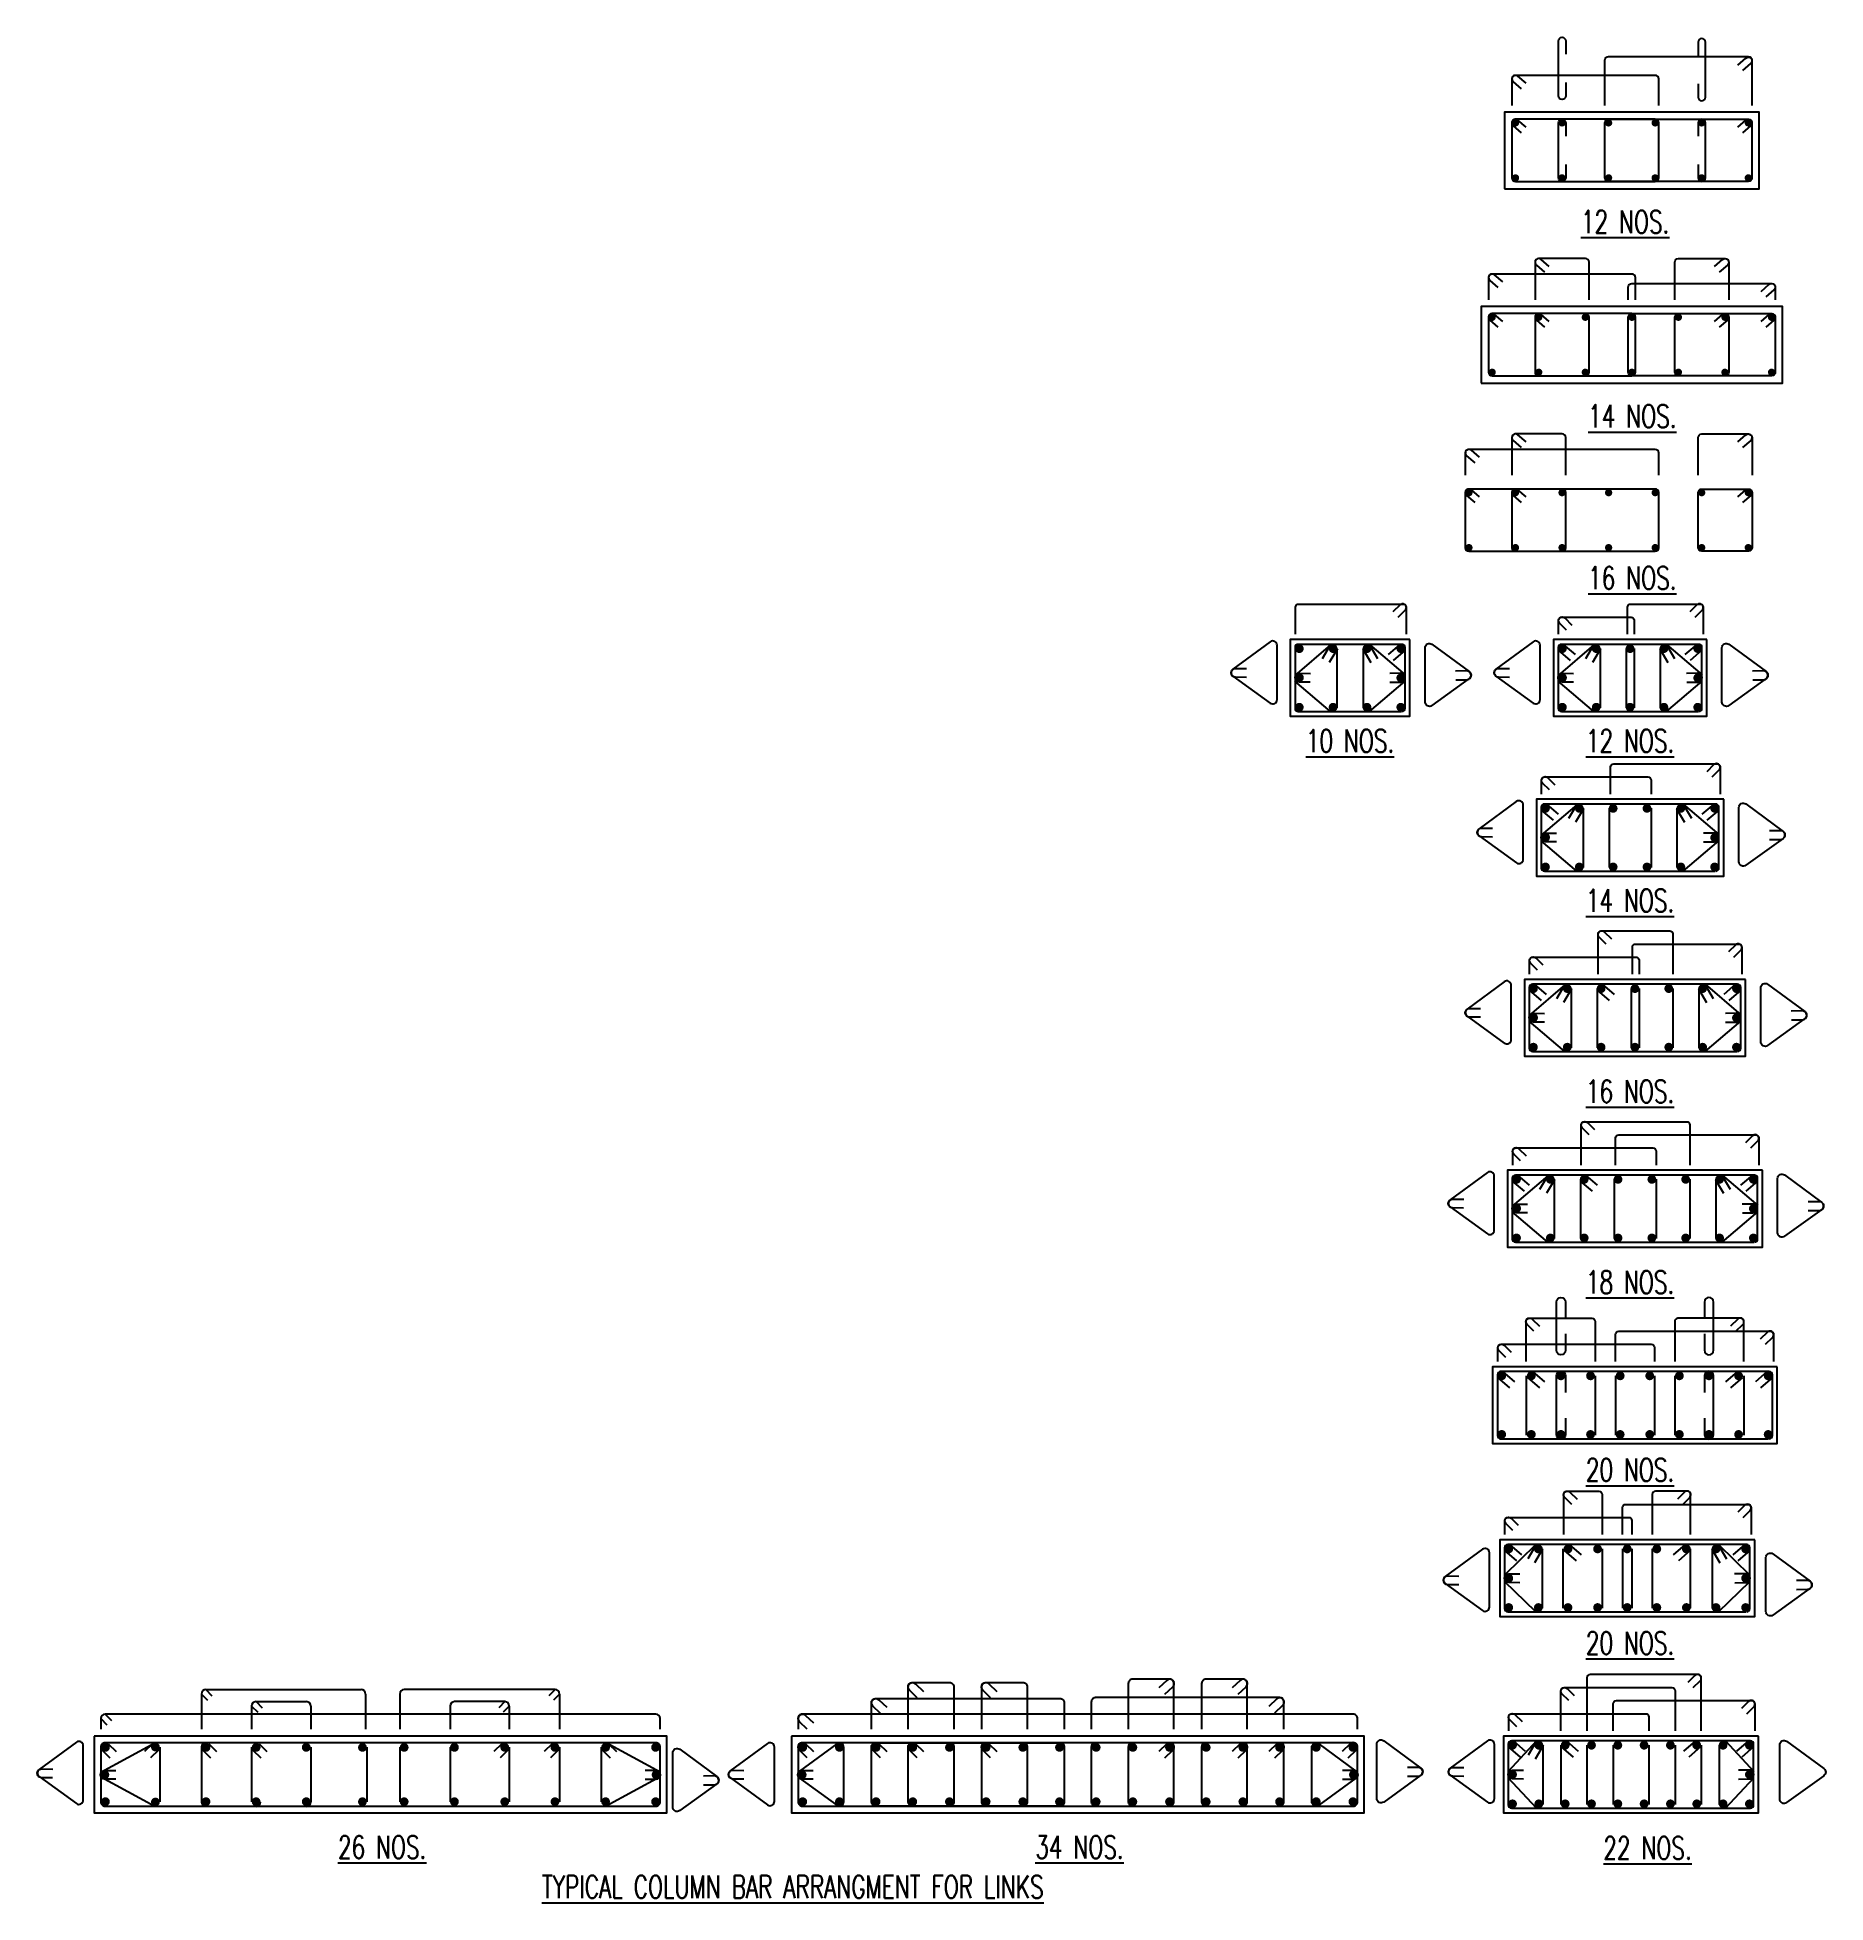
# Model space of a CAD drawing. Header units: inches. Extents: x 61991 to 161106, y 29687 to 64402.
# Drawn here: x 85207 to 86442, y 30501 to 31790 of the extents above; entities that cross this region are included whole.
import ezdxf
from ezdxf.enums import TextEntityAlignment as Align

# ---------------------------------------------------------------- set-up
doc = ezdxf.new("R2010")
doc.units = ezdxf.units.IN
doc.header["$MEASUREMENT"] = 0
doc.linetypes.add('HIDDEN', pattern=[0.375, 0.25, -0.125])
for name, color, linetype in [('COL', 1, 'HIDDEN'), ('FRAME', 6, 'Continuous'), ('LINKS', 6, 'Continuous'), ('reinforcement', 6, 'Continuous'), ('STEEL', 6, 'Continuous'), ('STIRUPS', 3, 'Continuous'), ('TITAL', 1, 'Continuous')]:
    doc.layers.add(name, color=color, linetype=linetype)
doc.styles.add('ROMANS', font='R.SHX', dxfattribs={"width": 0.7})

msp = doc.modelspace()

# ---------------------------------------------------------------- texts
at = {"layer": 'TITAL', "style": 'ROMANS', "width": 0.7}
for s, p in [('%%U12 NOS.', (86303.77128, 31654.51539)), ('%%U14 NOS.', (86308.7283, 31520.2697)), ('%%U16 NOS.', (86308.72586, 31408.5322)), ('%%U26 NOS.', (85445.30919, 30532.06096)), ('%%U34 NOS.', (85926.90761, 30532.06096))]:
    msp.add_text(s, height=15.652174, dxfattribs=at).set_placement(p, align=Align.CENTER)
for s, p in [('%%U10 NOS.', (86113.75748, 31303.86825)), ('%%U12 NOS.', (86307.14541, 31303.86825)), ('%%U14 NOS.', (86307.14541, 31193.55585)), ('%%U16 NOS.', (86307.14541, 31061.81092)), ('%%U18 NOS.', (86307.14541, 30930.066)), ('%%U20 NOS.', (86307.14541, 30800.36204)), ('%%U20 NOS.', (86307.14541, 30680.82717)), ('%%U22 NOS.', (86319.22385, 30539.26577))]:
    msp.add_text(s, height=15.652174, dxfattribs=at).set_placement(p, align=Align.MIDDLE)
msp.add_text('%%uTYPICAL COLUMN BAR ARRANGMENT FOR LINKS', height=15.6521739, dxfattribs=at).set_placement((85555.64573, 30504.61702))

# ---------------------------------------------------------------- linework, layer by layer
at = {"layer": 'COL', "linetype": 'ByBlock'}
for points in [[(86220.45275, 31685.13934), (86396.34201, 31685.13934), (86396.34201, 31738.13134), (86220.45275, 31738.13134)], [(86204.35549, 31550.89365), (86412.44415, 31550.89), (86412.44415, 31603.882), (86204.35549, 31603.88565)], [(85246.40855, 30616.53731), (85246.40855, 30563.54531), (85641.83267, 30563.48972), (85641.83267, 30616.48172)], [(85728.00697, 30616.53731), (85728.00697, 30563.54531), (86123.43109, 30563.48972), (86123.43109, 30616.48172)]]:
    msp.add_lwpolyline(points, close=True, dxfattribs=at)
for points in [[(86155.0604, 31373.81086), (86072.45456, 31373.81086), (86072.45456, 31320.81886), (86155.0604, 31320.81886), (86155.0604, 31373.81086)], [(86360.13334, 31373.81086), (86254.15748, 31373.81086), (86254.15748, 31320.81886), (86360.13334, 31320.81886), (86360.13334, 31373.81086)], [(86371.81835, 31263.49845), (86242.47247, 31263.49845), (86242.47247, 31210.50645), (86371.81835, 31210.50645), (86371.81835, 31263.49845)], [(86386.87444, 31139.02687), (86234.15854, 31139.02687), (86234.15854, 31086.03487), (86386.87444, 31086.03487), (86386.87444, 31139.02687)], [(86398.55944, 31007.28195), (86222.47353, 31007.28195), (86222.47353, 30954.28995), (86398.55944, 30954.28995), (86398.55944, 31007.28195)], [(86408.78383, 30871.59523), (86212.24915, 30871.59523), (86212.24915, 30818.60323), (86408.78383, 30818.60323), (86408.78383, 30871.59523)], [(86393.20274, 30752.06037), (86217.11682, 30752.06037), (86217.11682, 30699.06837), (86393.20274, 30699.06837), (86393.20274, 30752.06037)], [(86395.80992, 30616.48172), (86219.72401, 30616.48172), (86219.72401, 30563.48972), (86395.80992, 30563.48972), (86395.80992, 30616.48172)]]:
    msp.add_lwpolyline(points, dxfattribs=at)
at = {"layer": 'FRAME'}
for p, q in [((85250.95072, 30591.7268), (85288.30439, 30611.99514)), ((85256.07901, 30611.20197), (85261.52738, 30605.94607)), ((85286.60698, 30611.20197), (85281.15861, 30605.94607)), ((85291.73526, 30608.96703), (85291.73526, 30571.1156)), ((85320.4161, 30608.96703), (85320.4161, 30571.1156)), ((85325.54439, 30611.20197), (85330.99276, 30605.94607)), ((85355.1466, 30608.91143), (85355.1466, 30571.06)), ((85360.27708, 30611.20197), (85365.72545, 30605.94607)), ((85395.93552, 30608.91143), (85395.93552, 30571.06)), ((85434.7486, 30608.91143), (85434.7486, 30571.06)), ((85457.57301, 30608.91143), (85457.57301, 30571.06)), ((85492.30789, 30608.91143), (85492.30789, 30571.06)), ((85527.96633, 30611.20197), (85522.51797, 30605.94607)), ((85533.09243, 30608.91143), (85533.09243, 30571.06)), ((85562.69902, 30611.20197), (85557.25066, 30605.94607)), ((85567.82731, 30608.96703), (85567.82731, 30571.1156)), ((85596.50596, 30608.96703), (85596.50596, 30571.1156)), ((85637.2905, 30591.7268), (85599.93683, 30611.99514)), ((85601.63425, 30611.20197), (85607.08261, 30605.94607)), ((85251.87429, 30606.84328), (85257.32265, 30601.58737)), ((85290.8117, 30606.84328), (85285.36334, 30601.58737)), ((85321.33967, 30606.84328), (85326.78803, 30601.58737)), ((85356.07236, 30606.84328), (85361.52072, 30601.58737)), ((85532.17106, 30606.84328), (85526.72269, 30601.58737)), ((85566.90375, 30606.84328), (85561.45538, 30601.58737)), ((85597.42952, 30606.84328), (85602.87789, 30601.58737)), ((85250.95072, 30588.35583), (85288.30439, 30568.08749)), ((85637.2905, 30588.35583), (85599.93683, 30568.08749))]:
    msp.add_line(p, q, dxfattribs=at)
for points in [[(86086.31104, 31344.37672), (86078.74117, 31344.45523, -1), (86078.80398, 31350.51114), (86086.37386, 31350.43262)], [(86141.20392, 31344.37672), (86148.77379, 31344.45523, 1), (86148.71098, 31350.51114), (86141.1411, 31350.43262)], [(86268.01397, 31344.37672), (86260.44409, 31344.45523, -1), (86260.5069, 31350.51114), (86268.07678, 31350.43262)], [(86346.27686, 31344.37672), (86353.84673, 31344.45523, 1), (86353.78392, 31350.51114), (86346.21404, 31350.43262)], [(86256.32896, 31234.06431), (86248.75908, 31234.14283, -1), (86248.8219, 31240.19873), (86256.39177, 31240.12021)], [(86357.96186, 31234.06431), (86365.53174, 31234.14283, 1), (86365.46893, 31240.19873), (86357.89905, 31240.12021)], [(86248.01503, 31109.59273), (86240.44515, 31109.67125, -1), (86240.50796, 31115.72715), (86248.07784, 31115.64863)], [(86373.01795, 31109.59273), (86380.58783, 31109.67125, 1), (86380.52501, 31115.72715), (86372.95513, 31115.64863)], [(86236.33002, 30977.84781), (86228.76014, 30977.92633, -1), (86228.82296, 30983.98223), (86236.39283, 30983.90371)], [(86384.70296, 30977.84781), (86392.27284, 30977.92633, 1), (86392.21002, 30983.98223), (86384.64014, 30983.90371)], [(86230.90323, 30722.4579), (86223.33335, 30722.53642, -1), (86223.39617, 30728.59232), (86230.96604, 30728.5138)], [(86379.41633, 30722.4579), (86386.98621, 30722.53642, 1), (86386.92339, 30728.59232), (86379.35352, 30728.5138)], [(85738.92107, 30601.58737), (85733.4727, 30606.84328, -1), (85737.67743, 30611.20197), (85743.12579, 30605.94607)], [(85789.52244, 30601.47462), (85784.07408, 30606.73053, -1), (85788.2788, 30611.08922), (85793.72717, 30605.83331)], [(85814.85268, 30601.47462), (85809.40432, 30606.73053, -1), (85813.60904, 30611.08922), (85819.05741, 30605.83331)], [(85865.51316, 30601.47462), (85860.06479, 30606.73053, -1), (85864.26952, 30611.08922), (85869.71788, 30605.83331)], [(85985.9249, 30601.47462), (85991.37326, 30606.73053, 1), (85987.16854, 30611.08922), (85981.72017, 30605.83331)], [(86036.58537, 30601.47462), (86042.03374, 30606.73053, 1), (86037.82901, 30611.08922), (86032.38065, 30605.83331)], [(86061.91561, 30601.47462), (86067.36398, 30606.73053, 1), (86063.15925, 30611.08922), (86057.71089, 30605.83331)], [(86112.51699, 30601.58737), (86117.96535, 30606.84328, 1), (86113.76063, 30611.20197), (86108.31226, 30605.94607)], [(85261.30262, 30586.73883), (85253.73274, 30586.81735, -1), (85253.79555, 30592.87325), (85261.36543, 30592.79473)], [(85626.9386, 30586.73883), (85634.50848, 30586.81735, 1), (85634.44567, 30592.87325), (85626.87579, 30592.79473)], [(85742.90103, 30586.73883), (85735.33116, 30586.81735, -1), (85735.39397, 30592.87325), (85742.96385, 30592.79473)], [(86108.53702, 30586.73883), (86116.1069, 30586.81735, 1), (86116.04408, 30592.87325), (86108.47421, 30592.79473)], [(86233.51041, 30586.87925), (86225.94053, 30586.95777, -1), (86226.00335, 30593.01367), (86233.57323, 30592.93515)], [(86382.02351, 30586.87925), (86389.59339, 30586.95777, 1), (86389.53058, 30593.01367), (86381.9607, 30592.93515)]]:
    msp.add_lwpolyline(points, format="xyb", dxfattribs=at)
for points in [[(85250.95072, 30608.96703), (85250.95072, 30571.1156, 0.4142135624), (85253.97884, 30568.08749), (85634.32472, 30568.08749, 0.4142135624), (85637.35284, 30571.1156), (85637.35284, 30608.96703, 0.4142135624), (85634.32472, 30611.99514), (85253.97884, 30611.99514, 0.4142135624)], [(85733.60483, 30587.41417), (85759.34429, 30568.8042, 0.6120053636), (85764.10203, 30571.23533), (85764.10203, 30608.73611, 0.6144575748), (85759.32701, 30611.15464), (85733.58754, 30592.26383, 0.5087382985)], [(85732.54914, 30608.96703), (85732.54914, 30571.1156, 0.4142135624), (85735.57725, 30568.08749), (86115.92314, 30568.08749, 0.4142135624), (86118.95125, 30571.1156), (86118.95125, 30608.96703, 0.4142135624), (86115.92314, 30611.99514), (85735.57725, 30611.99514, 0.4142135624)], [(85916.40641, 30608.96703), (85916.40641, 30571.1156, -0.4142135624), (85913.37829, 30568.08749), (85786.37317, 30568.08749, -0.4142135624), (85783.34505, 30571.1156), (85783.34505, 30608.96703, -0.4142135624), (85786.37317, 30611.99514), (85913.37829, 30611.99514, -0.4142135624)], [(85840.18178, 30608.96703), (85840.18178, 30571.1156, -0.4142135624), (85837.15367, 30568.08749), (85811.7034, 30568.08749, -0.4142135624), (85808.67529, 30571.1156), (85808.67529, 30608.96703, -0.4142135624), (85811.7034, 30611.99514), (85837.15367, 30611.99514, -0.4142135624)], [(85890.84226, 30608.96703), (85890.84226, 30571.1156, -0.4142135624), (85887.81414, 30568.08749), (85862.36388, 30568.08749, -0.4142135624), (85859.33577, 30571.1156), (85859.33577, 30608.96703, -0.4142135624), (85862.36388, 30611.99514), (85887.81414, 30611.99514, -0.4142135624)], [(85935.03165, 30608.96703), (85935.03165, 30571.1156, 0.4142135624), (85938.05976, 30568.08749), (86065.06489, 30568.08749, 0.4142135624), (86068.093, 30571.1156), (86068.093, 30608.96703, 0.4142135624), (86065.06489, 30611.99514), (85938.05976, 30611.99514, 0.4142135624)], [(85960.5958, 30608.96703), (85960.5958, 30571.1156, 0.4142135624), (85963.62391, 30568.08749), (85989.07417, 30568.08749, 0.4142135624), (85992.10229, 30571.1156), (85992.10229, 30608.96703, 0.4142135624), (85989.07417, 30611.99514), (85963.62391, 30611.99514, 0.4142135624)], [(86011.25628, 30608.96703), (86011.25628, 30571.1156, 0.4142135624), (86014.28439, 30568.08749), (86039.73465, 30568.08749, 0.4142135624), (86042.76276, 30571.1156), (86042.76276, 30608.96703, 0.4142135624), (86039.73465, 30611.99514), (86014.28439, 30611.99514, 0.4142135624)], [(86117.83323, 30587.41417), (86092.09376, 30568.8042, -0.6120053636), (86087.33603, 30571.23533), (86087.33603, 30608.73611, -0.6144575748), (86092.11105, 30611.15464), (86117.85051, 30592.26383, -0.5087382985)]]:
    msp.add_lwpolyline(points, format="xyb", close=True, dxfattribs=at)
at = {"layer": 'FRAME', "const_width": 3.02054}
for points in [[(85252.65553, 30608.73611, -1), (85255.69122, 30608.73611, -1)], [(85287.19369, 30608.96703, -1), (85290.22937, 30608.96703, -1)], [(85322.11572, 30608.73611, -1), (85325.15141, 30608.73611, -1)], [(85356.74619, 30608.73611, -1), (85359.78188, 30608.73611, -1)], [(85391.34852, 30608.73611, -1), (85394.38421, 30608.73611, -1)], [(85430.1775, 30608.73611, -1), (85433.21319, 30608.73611, -1)], [(85458.96558, 30608.73611, -1), (85462.00127, 30608.73611, -1)], [(85493.69959, 30608.73611, -1), (85496.73528, 30608.73611, -1)], [(85528.46025, 30608.73611, -1), (85531.49594, 30608.73611, -1)], [(85563.11829, 30608.73611, -1), (85566.15397, 30608.73611, -1)], [(85598.07871, 30608.73611, -1), (85601.11439, 30608.73611, -1)], [(85632.60911, 30608.73611, -1), (85635.64479, 30608.73611, -1)], [(85734.25395, 30608.73611, -1), (85737.28963, 30608.73611, -1)], [(85759.58419, 30608.73611, -1), (85762.61987, 30608.73611, -1)], [(85784.91442, 30608.73611, -1), (85787.95011, 30608.73611, -1)], [(85810.24466, 30608.73611, -1), (85813.28035, 30608.73611, -1)], [(85835.5749, 30608.73611, -1), (85838.61059, 30608.73611, -1)], [(85860.90514, 30608.73611, -1), (85863.94082, 30608.73611, -1)], [(85886.23538, 30608.73611, -1), (85889.27106, 30608.73611, -1)], [(85911.56562, 30608.73611, -1), (85914.6013, 30608.73611, -1)], [(85936.89585, 30608.73611, -1), (85939.93154, 30608.73611, -1)], [(85962.22609, 30608.73611, -1), (85965.26178, 30608.73611, -1)], [(85987.55633, 30608.73611, -1), (85990.59202, 30608.73611, -1)], [(86012.88657, 30608.73611, -1), (86015.92225, 30608.73611, -1)], [(86038.21681, 30608.73611, -1), (86041.25249, 30608.73611, -1)], [(86063.54705, 30608.73611, -1), (86066.58273, 30608.73611, -1)], [(86088.87728, 30608.73611, -1), (86091.91297, 30608.73611, -1)], [(86114.20752, 30608.73611, -1), (86117.24321, 30608.73611, -1)], [(85255.28199, 30589.8453, 1), (85252.2463, 30589.8453, 1)], [(85632.95923, 30589.8453, -1), (85635.99492, 30589.8453, -1)], [(85736.88041, 30589.8453, 1), (85733.84472, 30589.8453, 1)], [(86114.55765, 30589.8453, -1), (86117.59333, 30589.8453, -1)], [(85252.65553, 30571.23533, 1), (85255.69122, 30571.23533, 1)], [(85287.19369, 30571.00441, 1), (85290.22937, 30571.00441, 1)], [(85322.11572, 30571.23533, 1), (85325.15141, 30571.23533, 1)], [(85356.74619, 30571.23533, 1), (85359.78188, 30571.23533, 1)], [(85391.34852, 30571.23533, 1), (85394.38421, 30571.23533, 1)], [(85430.1775, 30571.23533, 1), (85433.21319, 30571.23533, 1)], [(85458.96558, 30571.23533, 1), (85462.00127, 30571.23533, 1)], [(85493.69959, 30571.23533, 1), (85496.73528, 30571.23533, 1)], [(85528.46025, 30571.23533, 1), (85531.49594, 30571.23533, 1)], [(85563.11829, 30571.23533, 1), (85566.15397, 30571.23533, 1)], [(85598.07871, 30571.23533, 1), (85601.11439, 30571.23533, 1)], [(85632.60911, 30571.23533, 1), (85635.64479, 30571.23533, 1)], [(85734.25395, 30571.23533, 1), (85737.28963, 30571.23533, 1)], [(85759.58419, 30571.23533, 1), (85762.61987, 30571.23533, 1)], [(85784.91442, 30571.23533, 1), (85787.95011, 30571.23533, 1)], [(85810.24466, 30571.23533, 1), (85813.28035, 30571.23533, 1)], [(85835.5749, 30571.23533, 1), (85838.61059, 30571.23533, 1)], [(85860.90514, 30571.23533, 1), (85863.94082, 30571.23533, 1)], [(85886.23538, 30571.23533, 1), (85889.27106, 30571.23533, 1)], [(85911.56562, 30571.23533, 1), (85914.6013, 30571.23533, 1)], [(85936.89585, 30571.23533, 1), (85939.93154, 30571.23533, 1)], [(85962.22609, 30571.23533, 1), (85965.26178, 30571.23533, 1)], [(85987.55633, 30571.23533, 1), (85990.59202, 30571.23533, 1)], [(86012.88657, 30571.23533, 1), (86015.92225, 30571.23533, 1)], [(86038.21681, 30571.23533, 1), (86041.25249, 30571.23533, 1)], [(86063.54705, 30571.23533, 1), (86066.58273, 30571.23533, 1)], [(86088.87728, 30571.23533, 1), (86091.91297, 30571.23533, 1)], [(86114.20752, 30571.23533, 1), (86117.24321, 30571.23533, 1)]]:
    msp.add_lwpolyline(points, format="xyb", close=True, dxfattribs=at)
at = {"layer": 'FRAME'}
for centre, start, end in [((85288.71153, 30608.96703), 90, 180), ((85323.44422, 30608.96703), 90, 180), ((85323.44422, 30571.1156), 180, 270), ((85358.17472, 30571.06), 270, 0), ((85392.90741, 30571.06), 270, 0)]:
    msp.add_arc(centre, 3.02811, start, end, dxfattribs=at)
at = {"layer": 'LINKS'}
for points in [[(86094.7815, 31360.78974), (86100.33028, 31370.07425), (86075.70307, 31349.08049)], [(86127.16385, 31370.49886), (86151.79106, 31349.5051)], [(86127.18468, 31370.07425), (86132.73346, 31360.78974)], [(86148.20238, 31370.49886), (86139.97659, 31363.47552)], [(86276.48442, 31360.78974), (86282.0332, 31370.07425), (86257.40599, 31349.08049)], [(86261.0155, 31370.49886), (86269.24129, 31363.47552)], [(86332.23679, 31370.49886), (86356.864, 31349.5051)], [(86332.25762, 31370.07425), (86337.8064, 31360.78974)], [(86353.27532, 31370.49886), (86345.04953, 31363.47552)], [(86104.97903, 31367.29597), (86099.43025, 31358.01146)], [(86104.71697, 31367.63175), (86104.71697, 31326.63123)], [(86122.53593, 31367.29597), (86128.08471, 31358.01146)], [(86122.79799, 31367.63175), (86122.79799, 31326.63123)], [(86151.71897, 31366.3802), (86143.49318, 31359.35686)], [(86257.49891, 31366.3802), (86265.72471, 31359.35686)], [(86286.68196, 31367.29597), (86281.13318, 31358.01146)], [(86286.4199, 31367.63175), (86286.4199, 31326.63123)], [(86304.50099, 31367.63175), (86304.50099, 31326.63123)], [(86310.01763, 31367.63175), (86310.01763, 31326.63123)], [(86327.60887, 31367.29597), (86333.15765, 31358.01146)], [(86327.87093, 31367.63175), (86327.87093, 31326.63123)], [(86356.79191, 31366.3802), (86348.56612, 31359.35686)], [(86100.35111, 31324.13086), (86075.7239, 31345.12462)], [(86127.16385, 31324.13086), (86151.79106, 31345.12462)], [(86282.05403, 31324.13086), (86257.42682, 31345.12462)], [(86332.23679, 31324.13086), (86356.864, 31345.12462)], [(86264.79942, 31250.47733), (86270.3482, 31259.76184), (86245.72099, 31238.76808)], [(86245.8139, 31256.0678), (86254.0397, 31249.04446)], [(86249.33049, 31260.18645), (86257.55628, 31253.16311)], [(86274.99695, 31256.98357), (86269.44817, 31247.69906)], [(86274.73489, 31257.31935), (86274.73489, 31216.31882)], [(86292.81598, 31257.31935), (86292.81598, 31216.31882)], [(86321.70264, 31257.31935), (86321.70264, 31216.31882)], [(86339.29387, 31256.98357), (86344.84265, 31247.69906)], [(86339.55594, 31257.31935), (86339.55594, 31216.31882)], [(86343.9218, 31260.18645), (86368.54901, 31239.19269)], [(86343.94263, 31259.76184), (86349.49141, 31250.47733)], [(86364.96033, 31260.18645), (86356.73454, 31253.16311)], [(86368.47692, 31256.0678), (86360.25113, 31249.04446)], [(86270.36903, 31213.81845), (86245.74182, 31234.81221)], [(86343.9218, 31213.81845), (86368.54901, 31234.81221)], [(86256.48548, 31126.00575), (86262.03426, 31135.29026), (86237.40705, 31114.2965)], [(86237.49997, 31131.59622), (86245.72576, 31124.57287)], [(86241.01656, 31135.71487), (86249.24235, 31128.69153)], [(86266.68302, 31132.51198), (86261.13424, 31123.22748)], [(86266.42095, 31132.84777), (86266.42095, 31091.84724)], [(86284.47436, 31131.59622), (86292.70015, 31124.57287)], [(86284.50204, 31132.84777), (86284.50204, 31091.84724)], [(86287.99094, 31135.71487), (86296.21674, 31128.69153)], [(86307.87206, 31132.84777), (86307.87206, 31091.84724)], [(86313.3887, 31132.84777), (86313.3887, 31091.84724)], [(86336.75872, 31132.84777), (86336.75872, 31091.84724)], [(86354.34996, 31132.51198), (86359.89874, 31123.22748)], [(86354.61202, 31132.84777), (86354.61202, 31091.84724)], [(86358.97788, 31135.71487), (86383.60509, 31114.72111)], [(86358.99871, 31135.29026), (86364.54749, 31126.00575)], [(86380.01642, 31135.71487), (86371.79062, 31128.69153)], [(86383.53301, 31131.59622), (86375.30721, 31124.57287)], [(86262.05509, 31089.34687), (86237.42788, 31110.34063)], [(86358.97788, 31089.34687), (86383.60509, 31110.34063)], [(86244.80047, 30994.26083), (86250.34925, 31003.54534), (86225.72204, 30982.55158)], [(86225.81496, 30999.8513), (86234.04076, 30992.82795)], [(86229.33155, 31003.96995), (86237.55734, 30996.94661)], [(86254.99801, 31000.76706), (86249.44923, 30991.48256)], [(86254.73595, 31001.10285), (86254.73595, 30960.10232)], [(86272.78935, 30999.8513), (86281.01514, 30992.82795)], [(86272.81704, 31001.10285), (86272.81704, 30960.10232)], [(86276.30594, 31003.96995), (86284.53173, 30996.94661)], [(86296.18705, 31001.10285), (86296.18705, 30960.10232)], [(86325.07371, 31001.10285), (86325.07371, 30960.10232)], [(86348.44373, 31001.10285), (86348.44373, 30960.10232)], [(86366.03497, 31000.76706), (86371.58375, 30991.48256)], [(86366.29703, 31001.10285), (86366.29703, 30960.10232)], [(86370.66289, 31003.96995), (86395.2901, 30982.97619)], [(86370.68372, 31003.54534), (86376.2325, 30994.26083)], [(86391.70143, 31003.96995), (86383.47563, 30996.94661)], [(86395.21801, 30999.8513), (86386.99222, 30992.82795)], [(86250.37008, 30957.60195), (86225.74287, 30978.59571)], [(86370.66289, 30957.60195), (86395.2901, 30978.59571)], [(86219.10717, 30868.28323), (86227.33296, 30861.25989)], [(86239.79028, 30868.28323), (86248.01608, 30861.25989)], [(86381.24269, 30868.28323), (86373.0169, 30861.25989)], [(86401.92581, 30868.28323), (86393.70001, 30861.25989)], [(86215.59058, 30864.16458), (86223.81637, 30857.14124)], [(86235.29389, 30865.41613), (86235.29389, 30824.4156)], [(86236.2737, 30864.16458), (86244.49949, 30857.14124)], [(86283.02914, 30865.41613), (86283.02914, 30824.4156)], [(86297.1063, 30865.41613), (86297.1063, 30824.4156)], [(86323.92667, 30865.41613), (86323.92667, 30824.4156)], [(86338.00383, 30865.41613), (86338.00383, 30824.4156)], [(86384.75928, 30864.16458), (86376.53348, 30857.14124)], [(86385.73909, 30865.41613), (86385.73909, 30824.4156)], [(86405.4424, 30864.16458), (86397.2166, 30857.14124)], [(86242.09212, 30748.74837), (86220.38617, 30727.75461)], [(86220.45825, 30744.62971), (86228.68405, 30737.60637)], [(86223.97484, 30748.74837), (86232.20064, 30741.72503)], [(86242.07129, 30748.32375), (86236.52251, 30739.03925)], [(86246.72005, 30745.54548), (86241.17127, 30736.26097)], [(86246.45799, 30745.88126), (86246.45799, 30704.88074)], [(86260.61033, 30745.88126), (86260.61033, 30704.88074)], [(86261.59014, 30744.62971), (86269.81593, 30737.60637)], [(86265.10672, 30748.74837), (86273.33252, 30741.72503)], [(86287.89682, 30745.88126), (86287.89682, 30704.88074)], [(86301.97405, 30745.88126), (86301.97405, 30704.88074)], [(86308.34558, 30745.88126), (86308.34558, 30704.88074)], [(86322.42274, 30745.88126), (86322.42274, 30704.88074)], [(86345.21284, 30748.74837), (86336.98704, 30741.72503)], [(86348.72942, 30744.62971), (86340.50363, 30737.60637)], [(86348.70174, 30745.88126), (86348.70174, 30704.88074)], [(86363.59951, 30745.54548), (86369.14829, 30736.26097)], [(86363.86157, 30745.88126), (86363.86157, 30704.88074)], [(86368.22744, 30748.74837), (86389.93339, 30727.75461)], [(86368.24827, 30748.32375), (86373.79704, 30739.03925)], [(86386.34472, 30748.74837), (86378.11892, 30741.72503)], [(86389.86131, 30744.62971), (86381.63551, 30737.60637)], [(86242.09212, 30702.38037), (86220.38617, 30723.37413)], [(86368.22744, 30702.38037), (86389.93339, 30723.37413)], [(86242.42722, 30613.16972), (86222.99335, 30592.17596)], [(86223.06544, 30609.05106), (86231.29123, 30602.02772)], [(86226.58202, 30613.16972), (86234.80782, 30606.14638)], [(86242.40639, 30612.7451), (86236.85761, 30603.4606)], [(86247.05514, 30609.96683), (86241.50636, 30600.68232)], [(86246.79308, 30610.30261), (86246.79308, 30569.30209)], [(86259.28383, 30610.30261), (86259.28383, 30569.30209)], [(86259.65315, 30609.05106), (86267.87894, 30602.02772)], [(86263.16974, 30613.16972), (86271.39553, 30606.14638)], [(86277.31621, 30610.30261), (86277.31621, 30569.30209)], [(86295.49289, 30610.30261), (86295.49289, 30569.30209)], [(86320.04103, 30610.30261), (86320.04103, 30569.30209)], [(86338.21771, 30610.30261), (86338.21771, 30569.30209)], [(86352.36419, 30613.16972), (86344.13839, 30606.14638)], [(86355.88078, 30609.05106), (86347.65498, 30602.02772)], [(86356.2501, 30610.30261), (86356.2501, 30569.30209)], [(86368.74084, 30610.30261), (86368.74084, 30569.30209)], [(86373.1067, 30613.16972), (86392.54057, 30592.17596)], [(86388.9519, 30613.16972), (86380.72611, 30606.14638)], [(86392.46849, 30609.05106), (86384.24269, 30602.02772)], [(86242.42722, 30566.80172), (86222.99335, 30587.79548)], [(86373.1067, 30566.80172), (86392.54057, 30587.79548)]]:
    msp.add_lwpolyline(points, dxfattribs=at)
at = {"layer": 'reinforcement', "const_width": 3.02054}
for points in [[(86077.18465, 31367.55196, -1), (86080.22033, 31367.55196, -1)], [(86100.55467, 31367.55196, -1), (86103.59035, 31367.55196, -1)], [(86100.55467, 31367.55196, -1), (86103.59035, 31367.55196, -1)], [(86123.92468, 31367.55196, -1), (86126.96037, 31367.55196, -1)], [(86147.2947, 31367.55196, -1), (86150.33039, 31367.55196, -1)], [(86258.88757, 31367.55196, -1), (86261.92326, 31367.55196, -1)], [(86282.25759, 31367.55196, -1), (86285.29327, 31367.55196, -1)], [(86305.62761, 31367.55196, -1), (86308.66329, 31367.55196, -1)], [(86328.99762, 31367.55196, -1), (86332.03331, 31367.55196, -1)], [(86352.36764, 31367.55196, -1), (86355.40333, 31367.55196, -1)], [(86077.25473, 31347.48319, -1), (86080.29042, 31347.48319, -1)], [(86147.2947, 31347.31486, -1), (86150.33039, 31347.31486, -1)], [(86258.95765, 31347.48319, -1), (86261.99334, 31347.48319, -1)], [(86352.36764, 31347.31486, -1), (86355.40333, 31347.31486, -1)], [(86077.18465, 31327.07775, 1), (86080.22033, 31327.07775, 1)], [(86100.55467, 31327.07775, 1), (86103.59035, 31327.07775, 1)], [(86100.55467, 31327.07775, 1), (86103.59035, 31327.07775, 1)], [(86123.92468, 31327.07775, 1), (86126.96037, 31327.07775, 1)], [(86147.2947, 31327.07775, 1), (86150.33039, 31327.07775, 1)], [(86258.88757, 31327.07775, 1), (86261.92326, 31327.07775, 1)], [(86282.25759, 31327.07775, 1), (86285.29327, 31327.07775, 1)], [(86305.62761, 31327.07775, 1), (86308.66329, 31327.07775, 1)], [(86328.99762, 31327.07775, 1), (86332.03331, 31327.07775, 1)], [(86352.36764, 31327.07775, 1), (86355.40333, 31327.07775, 1)], [(86247.20256, 31257.23956, -1), (86250.23825, 31257.23956, -1)], [(86270.57258, 31257.23956, -1), (86273.60827, 31257.23956, -1)], [(86293.9426, 31257.23956, -1), (86296.97828, 31257.23956, -1)], [(86317.31262, 31257.23956, -1), (86320.3483, 31257.23956, -1)], [(86340.68263, 31257.23956, -1), (86343.71832, 31257.23956, -1)], [(86364.05265, 31257.23956, -1), (86367.08833, 31257.23956, -1)], [(86247.27265, 31237.17078, -1), (86250.30833, 31237.17078, -1)], [(86364.05265, 31237.00245, -1), (86367.08833, 31237.00245, -1)], [(86247.20256, 31216.76535, 1), (86250.23825, 31216.76535, 1)], [(86270.57258, 31216.76535, 1), (86273.60827, 31216.76535, 1)], [(86293.9426, 31216.76535, 1), (86296.97828, 31216.76535, 1)], [(86317.31262, 31216.76535, 1), (86320.3483, 31216.76535, 1)], [(86340.68263, 31216.76535, 1), (86343.71832, 31216.76535, 1)], [(86364.05265, 31216.76535, 1), (86367.08833, 31216.76535, 1)], [(86238.88863, 31132.76798, -1), (86241.92432, 31132.76798, -1)], [(86262.25865, 31132.76798, -1), (86265.29433, 31132.76798, -1)], [(86285.62867, 31132.76798, -1), (86288.66435, 31132.76798, -1)], [(86308.99868, 31132.76798, -1), (86312.03437, 31132.76798, -1)], [(86332.3687, 31132.76798, -1), (86335.40438, 31132.76798, -1)], [(86355.73872, 31132.76798, -1), (86358.7744, 31132.76798, -1)], [(86379.10873, 31132.76798, -1), (86382.14442, 31132.76798, -1)], [(86238.95871, 31112.6992, -1), (86241.9944, 31112.6992, -1)], [(86379.10873, 31112.53087, -1), (86382.14442, 31112.53087, -1)], [(86238.88863, 31092.29377, 1), (86241.92432, 31092.29377, 1)], [(86262.25865, 31092.29377, 1), (86265.29433, 31092.29377, 1)], [(86285.62867, 31092.29377, 1), (86288.66435, 31092.29377, 1)], [(86308.99868, 31092.29377, 1), (86312.03437, 31092.29377, 1)], [(86332.3687, 31092.29377, 1), (86335.40438, 31092.29377, 1)], [(86355.73872, 31092.29377, 1), (86358.7744, 31092.29377, 1)], [(86379.10873, 31092.29377, 1), (86382.14442, 31092.29377, 1)], [(86227.20362, 31001.02306, -1), (86230.23931, 31001.02306, -1)], [(86250.57364, 31001.02306, -1), (86253.60932, 31001.02306, -1)], [(86273.94366, 31001.02306, -1), (86276.97934, 31001.02306, -1)], [(86297.31367, 31001.02306, -1), (86300.34936, 31001.02306, -1)], [(86320.68369, 31001.02306, -1), (86323.71938, 31001.02306, -1)], [(86344.05371, 31001.02306, -1), (86347.08939, 31001.02306, -1)], [(86367.42373, 31001.02306, -1), (86370.45941, 31001.02306, -1)], [(86390.79374, 31001.02306, -1), (86393.82943, 31001.02306, -1)], [(86227.27371, 30980.95428, -1), (86230.30939, 30980.95428, -1)], [(86390.79374, 30980.78595, -1), (86393.82943, 30980.78595, -1)], [(86227.20362, 30960.54885, 1), (86230.23931, 30960.54885, 1)], [(86250.57364, 30960.54885, 1), (86253.60932, 30960.54885, 1)], [(86273.94366, 30960.54885, 1), (86276.97934, 30960.54885, 1)], [(86297.31367, 30960.54885, 1), (86300.34936, 30960.54885, 1)], [(86320.68369, 30960.54885, 1), (86323.71938, 30960.54885, 1)], [(86344.05371, 30960.54885, 1), (86347.08939, 30960.54885, 1)], [(86367.42373, 30960.54885, 1), (86370.45941, 30960.54885, 1)], [(86390.79374, 30960.54885, 1), (86393.82943, 30960.54885, 1)], [(86216.97924, 30865.33634, -1), (86220.01493, 30865.33634, -1)], [(86237.42801, 30865.33634, -1), (86240.46369, 30865.33634, -1)], [(86257.87677, 30865.33634, -1), (86260.91246, 30865.33634, -1)], [(86278.32554, 30865.33634, -1), (86281.36122, 30865.33634, -1)], [(86298.7743, 30865.33634, -1), (86301.80999, 30865.33634, -1)], [(86319.22307, 30865.33634, -1), (86322.25875, 30865.33634, -1)], [(86342.70744, 30865.33634, 1), (86339.67176, 30865.33634, 1)], [(86363.1562, 30865.33634, 1), (86360.12052, 30865.33634, 1)], [(86383.60497, 30865.33634, 1), (86380.56929, 30865.33634, 1)], [(86401.01813, 30865.33634, -1), (86404.05381, 30865.33634, -1)], [(86216.97924, 30824.86213, 1), (86220.01493, 30824.86213, 1)], [(86237.42801, 30824.86213, 1), (86240.46369, 30824.86213, 1)], [(86257.87677, 30824.86213, 1), (86260.91246, 30824.86213, 1)], [(86278.32554, 30824.86213, 1), (86281.36122, 30824.86213, 1)], [(86298.7743, 30824.86213, 1), (86301.80999, 30824.86213, 1)], [(86319.22307, 30824.86213, 1), (86322.25875, 30824.86213, 1)], [(86342.70744, 30824.86213, -1), (86339.67176, 30824.86213, -1)], [(86363.1562, 30824.86213, -1), (86360.12052, 30824.86213, -1)], [(86383.60497, 30824.86213, -1), (86380.56929, 30824.86213, -1)], [(86401.01813, 30824.86213, 1), (86404.05381, 30824.86213, 1)], [(86221.84692, 30745.80147, -1), (86224.8826, 30745.80147, -1)], [(86242.29568, 30745.80147, -1), (86245.33136, 30745.80147, -1)], [(86262.74445, 30745.80147, -1), (86265.78013, 30745.80147, -1)], [(86283.19321, 30745.80147, -1), (86286.22889, 30745.80147, -1)], [(86303.64198, 30745.80147, -1), (86306.67766, 30745.80147, -1)], [(86327.12635, 30745.80147, 1), (86324.09066, 30745.80147, 1)], [(86347.57511, 30745.80147, 1), (86344.53943, 30745.80147, 1)], [(86368.02388, 30745.80147, 1), (86364.98819, 30745.80147, 1)], [(86385.43704, 30745.80147, -1), (86388.47272, 30745.80147, -1)], [(86221.84692, 30725.56437, -1), (86224.8826, 30725.56437, -1)], [(86385.43704, 30725.56437, -1), (86388.47272, 30725.56437, -1)], [(86221.84692, 30705.32726, 1), (86224.8826, 30705.32726, 1)], [(86242.29568, 30705.32726, 1), (86245.33136, 30705.32726, 1)], [(86262.74445, 30705.32726, 1), (86265.78013, 30705.32726, 1)], [(86283.19321, 30705.32726, 1), (86286.22889, 30705.32726, 1)], [(86303.64198, 30705.32726, 1), (86306.67766, 30705.32726, 1)], [(86327.12635, 30705.32726, -1), (86324.09066, 30705.32726, -1)], [(86347.57511, 30705.32726, -1), (86344.53943, 30705.32726, -1)], [(86368.02388, 30705.32726, -1), (86364.98819, 30705.32726, -1)], [(86385.43704, 30705.32726, 1), (86388.47272, 30705.32726, 1)], [(86224.4541, 30610.22282, -1), (86227.48978, 30610.22282, -1)], [(86242.63078, 30610.22282, -1), (86245.66646, 30610.22282, -1)], [(86260.80746, 30610.22282, -1), (86263.84314, 30610.22282, -1)], [(86278.98414, 30610.22282, -1), (86282.01982, 30610.22282, -1)], [(86297.16082, 30610.22282, -1), (86300.1965, 30610.22282, -1)], [(86318.37311, 30610.22282, 1), (86315.33742, 30610.22282, 1)], [(86336.54979, 30610.22282, 1), (86333.5141, 30610.22282, 1)], [(86354.72647, 30610.22282, 1), (86351.69078, 30610.22282, 1)], [(86372.90315, 30610.22282, 1), (86369.86746, 30610.22282, 1)], [(86391.07983, 30610.22282, 1), (86388.04414, 30610.22282, 1)], [(86224.4541, 30589.98572, -1), (86227.48978, 30589.98572, -1)], [(86391.07983, 30589.98572, 1), (86388.04414, 30589.98572, 1)], [(86224.4541, 30569.74861, 1), (86227.48978, 30569.74861, 1)], [(86242.63078, 30569.74861, 1), (86245.66646, 30569.74861, 1)], [(86260.80746, 30569.74861, 1), (86263.84314, 30569.74861, 1)], [(86278.98414, 30569.74861, 1), (86282.01982, 30569.74861, 1)], [(86297.16082, 30569.74861, 1), (86300.1965, 30569.74861, 1)], [(86318.37311, 30569.74861, -1), (86315.33742, 30569.74861, -1)], [(86336.54979, 30569.74861, -1), (86333.5141, 30569.74861, -1)], [(86354.72647, 30569.74861, -1), (86351.69078, 30569.74861, -1)], [(86372.90315, 30569.74861, -1), (86369.86746, 30569.74861, -1)], [(86391.07983, 30569.74861, -1), (86388.04414, 30569.74861, -1)]]:
    msp.add_lwpolyline(points, format="xyb", close=True, dxfattribs=at)
at = {"layer": 'reinforcement'}
for points in [[(86149.5404, 31324.13086, 0.4142135624), (86151.7484, 31326.33886), (86151.7484, 31368.29086, 0.4142135624), (86149.5404, 31370.49886), (86077.97456, 31370.49886, 0.4142135624), (86075.76656, 31368.29086), (86075.76656, 31326.33886, 0.4142135624), (86077.97456, 31324.13086), (86149.13608, 31324.13086)], [(86354.61334, 31324.13086, 0.4142135624), (86356.82134, 31326.33886), (86356.82134, 31368.29086, 0.4142135624), (86354.61334, 31370.49886), (86259.67748, 31370.49886, 0.4142135624), (86257.46948, 31368.29086), (86257.46948, 31326.33886, 0.4142135624), (86259.67748, 31324.13086), (86354.20902, 31324.13086)], [(86366.29835, 31213.81845, 0.4142135624), (86368.50635, 31216.02645), (86368.50635, 31257.97845, 0.4142135624), (86366.29835, 31260.18645), (86247.99247, 31260.18645, 0.4142135624), (86245.78447, 31257.97845), (86245.78447, 31216.02645, 0.4142135624), (86247.99247, 31213.81845), (86365.89402, 31213.81845)], [(86381.35444, 31089.34687, 0.4142135624), (86383.56244, 31091.55487), (86383.56244, 31133.50687, 0.4142135624), (86381.35444, 31135.71487), (86239.67854, 31135.71487, 0.4142135624), (86237.47054, 31133.50687), (86237.47054, 31091.55487, 0.4142135624), (86239.67854, 31089.34687), (86380.95011, 31089.34687)], [(86393.03944, 30957.60195, 0.4142135624), (86395.24744, 30959.80995), (86395.24744, 31001.76195, 0.4142135624), (86393.03944, 31003.96995), (86227.99353, 31003.96995, 0.4142135624), (86225.78553, 31001.76195), (86225.78553, 30959.80995, 0.4142135624), (86227.99353, 30957.60195), (86392.63512, 30957.60195)], [(86403.26383, 30821.91523, 0.4142135624), (86405.47183, 30824.12323), (86405.47183, 30866.07523, 0.4142135624), (86403.26383, 30868.28323), (86217.76915, 30868.28323, 0.4142135624), (86215.56115, 30866.07523), (86215.56115, 30824.12323, 0.4142135624), (86217.76915, 30821.91523), (86402.8595, 30821.91523)], [(86387.68274, 30702.38037, 0.4142135624), (86389.89074, 30704.58837), (86389.89074, 30746.54037, 0.4142135624), (86387.68274, 30748.74837), (86222.63682, 30748.74837, 0.4142135624), (86220.42882, 30746.54037), (86220.42882, 30704.58837, 0.4142135624), (86222.63682, 30702.38037), (86387.27841, 30702.38037)], [(86223.03601, 30610.96172), (86223.03601, 30569.00972, 0.4142135624), (86225.24401, 30566.80172), (86390.28992, 30566.80172, 0.4142135624), (86392.49792, 30569.00972), (86392.49792, 30610.96172, 0.4142135624), (86390.28992, 30613.16972), (86225.24401, 30613.16972, 0.4142135624), (86223.03601, 30610.96172)]]:
    msp.add_lwpolyline(points, format="xyb", dxfattribs=at)
at = {"layer": 'STEEL'}
for points in [[(86227.97275, 31690.13934), (86324.52606, 31690.13934, 0.4142135624), (86327.04606, 31692.65934), (86327.04606, 31730.61134, 0.4142135624), (86324.52606, 31733.13134), (86227.97275, 31733.13134, 0.4142135624), (86225.45275, 31730.61134), (86225.45275, 31692.65934, 0.4142135624)], [(86388.82201, 31690.13934), (86292.26869, 31690.13934, -0.4142135624), (86289.74869, 31692.65934), (86289.74869, 31730.61134, -0.4142135624), (86292.26869, 31733.13134), (86388.82201, 31733.13134, -0.4142135624), (86391.34201, 31730.61134), (86391.34201, 31692.65934, -0.4142135624)], [(86211.87549, 31555.89365), (86308.42881, 31555.89365, 0.4142135624), (86310.94881, 31558.41365), (86310.94881, 31596.36565, 0.4142135624), (86308.42881, 31598.88565), (86211.87549, 31598.88565, 0.4142135624), (86209.35549, 31596.36565), (86209.35549, 31558.41365, 0.4142135624)], [(86244.02565, 31555.89365), (86276.27865, 31555.89365, 0.4142135624), (86278.79865, 31558.41365), (86278.79865, 31596.36565, 0.4142135624), (86276.27865, 31598.88565), (86244.02565, 31598.88565, 0.4142135624), (86241.50565, 31596.36565), (86241.50565, 31558.41365, 0.4142135624)], [(86404.92415, 31555.89), (86308.3216, 31555.89365, -0.4142135624), (86305.8016, 31558.41365), (86305.8016, 31596.36565, -0.4142135624), (86308.3216, 31598.88565), (86404.92415, 31598.882, -0.4142135624), (86407.44415, 31596.362), (86407.44415, 31558.41, -0.4142135624)], [(86372.77399, 31555.89365), (86340.52099, 31555.89365, -0.4142135624), (86338.00099, 31558.41365), (86338.00099, 31596.36565, -0.4142135624), (86340.52099, 31598.88565), (86372.77399, 31598.88565, -0.4142135624), (86375.29399, 31596.36565), (86375.29399, 31558.41365, -0.4142135624)], [(86195.82696, 31434.77817), (86324.53043, 31434.77817, 0.4142135624), (86327.05043, 31437.29817), (86327.05043, 31475.25017, 0.4142135624), (86324.53043, 31477.77017), (86195.82696, 31477.77017, 0.4142135624), (86193.30696, 31475.25017), (86193.30696, 31437.29817, 0.4142135624)], [(86227.97712, 31434.77817), (86260.23011, 31434.77817, 0.4142135624), (86262.75011, 31437.29817), (86262.75011, 31475.25017, 0.4142135624), (86260.23011, 31477.77017), (86227.97712, 31477.77017, 0.4142135624), (86225.45712, 31475.25017), (86225.45712, 31437.29817, 0.4142135624)], [(86388.87561, 31434.77817), (86356.62261, 31434.77817, -0.4142135624), (86354.10261, 31437.29817), (86354.10261, 31475.25017, -0.4142135624), (86356.62261, 31477.77017), (86388.87561, 31477.77017, -0.4142135624), (86391.39561, 31475.25017), (86391.39561, 31437.29817, -0.4142135624)]]:
    msp.add_lwpolyline(points, format="xyb", close=True, dxfattribs=at)
for points in [[(86235.29131, 31727.68191), (86229.67248, 31732.52848, 1), (86226.37148, 31728.70149), (86231.99032, 31723.85493)], [(86262.69911, 31701.87349), (86262.69911, 31692.65569, -1), (86257.64517, 31692.65569), (86257.64517, 31730.61499, -1), (86262.69911, 31730.61499), (86262.69911, 31721.39718)], [(86354.09564, 31701.87349), (86354.09564, 31692.65569, 1), (86359.14959, 31692.65569), (86359.14959, 31730.61499, 1), (86354.09564, 31730.61499), (86354.09564, 31721.39718)], [(86381.50344, 31727.68191), (86387.12228, 31732.52848, -1), (86390.42327, 31728.70149), (86384.80443, 31723.85493)], [(86219.19406, 31593.43622), (86213.57522, 31598.28279, 1), (86210.27423, 31594.4558), (86215.89307, 31589.60924)], [(86251.34422, 31593.43622), (86245.72538, 31598.28279, 1), (86242.42439, 31594.4558), (86248.04322, 31589.60924)], [(86365.45542, 31593.43622), (86371.07426, 31598.28279, -1), (86374.37525, 31594.4558), (86368.75641, 31589.60924)], [(86397.60558, 31593.43257), (86403.22441, 31598.27914, -1), (86406.52541, 31594.45215), (86400.90657, 31589.60559)], [(86203.14553, 31472.32075), (86197.52669, 31477.16731, 1), (86194.2257, 31473.34033), (86199.84453, 31468.49376)], [(86235.29568, 31472.32075), (86229.67685, 31477.16731, 1), (86226.37585, 31473.34033), (86231.99469, 31468.49376)], [(86381.55704, 31472.32075), (86387.17588, 31477.16731, -1), (86390.47687, 31473.34033), (86384.85804, 31468.49376)], [(86262.5189, 30836.16886), (86262.5189, 30824.77219, -1), (86256.27033, 30824.77219), (86256.27033, 30865.33634, -1), (86262.5189, 30865.33634), (86262.5189, 30853.93967)], [(86358.51408, 30836.16886), (86358.51408, 30824.77219, 1), (86364.76265, 30824.77219), (86364.76265, 30865.33634, 1), (86358.51408, 30865.33634), (86358.51408, 30853.93967)]]:
    msp.add_lwpolyline(points, format="xyb", dxfattribs=at)
at = {"layer": 'STEEL', "const_width": 2.5}
for points in [[(86226.77198, 31730.61499, 1), (86229.27198, 31730.61499, 1)], [(86258.92214, 31730.61499, 1), (86261.42214, 31730.61499, 1)], [(86291.0723, 31730.61499, 1), (86293.5723, 31730.61499, 1)], [(86323.22246, 31730.61499, 1), (86325.72246, 31730.61499, 1)], [(86355.37261, 31730.61499, 1), (86357.87261, 31730.61499, 1)], [(86390.02277, 31730.61499, -1), (86387.52277, 31730.61499, -1)], [(86226.77198, 31692.65569, -1), (86229.27198, 31692.65569, -1)], [(86258.92214, 31692.65569, -1), (86261.42214, 31692.65569, -1)], [(86291.0723, 31692.65569, -1), (86293.5723, 31692.65569, -1)], [(86323.22246, 31692.65569, -1), (86325.72246, 31692.65569, -1)], [(86355.37261, 31692.65569, -1), (86357.87261, 31692.65569, -1)], [(86390.02277, 31692.65569, 1), (86387.52277, 31692.65569, 1)], [(86210.67473, 31596.3693, 1), (86213.17473, 31596.3693, 1)], [(86242.82488, 31596.3693, 1), (86245.32488, 31596.3693, 1)], [(86274.97504, 31596.3693, 1), (86277.47504, 31596.3693, 1)], [(86307.1252, 31596.3693, 1), (86309.6252, 31596.3693, 1)], [(86339.27536, 31596.3693, 1), (86341.77536, 31596.3693, 1)], [(86371.42552, 31596.3693, 1), (86373.92552, 31596.3693, 1)], [(86406.12491, 31596.36565, -1), (86403.62491, 31596.36565, -1)], [(86210.67473, 31558.41, -1), (86213.17473, 31558.41, -1)], [(86242.82488, 31558.41, -1), (86245.32488, 31558.41, -1)], [(86274.97504, 31558.41, -1), (86277.47504, 31558.41, -1)], [(86307.1252, 31558.41, -1), (86309.6252, 31558.41, -1)], [(86339.27536, 31558.41, -1), (86341.77536, 31558.41, -1)], [(86371.42552, 31558.41, -1), (86373.92552, 31558.41, -1)], [(86406.12491, 31558.40635, 1), (86403.62491, 31558.40635, 1)], [(86194.62619, 31475.25382, 1), (86197.12619, 31475.25382, 1)], [(86226.77635, 31475.25382, 1), (86229.27635, 31475.25382, 1)], [(86258.92651, 31475.25382, 1), (86261.42651, 31475.25382, 1)], [(86291.07667, 31475.25382, 1), (86293.57667, 31475.25382, 1)], [(86323.22683, 31475.25382, 1), (86325.72683, 31475.25382, 1)], [(86355.37698, 31475.25382, 1), (86357.87698, 31475.25382, 1)], [(86387.52714, 31475.25382, 1), (86390.02714, 31475.25382, 1)], [(86194.62619, 31437.29452, -1), (86197.12619, 31437.29452, -1)], [(86226.77635, 31437.29452, -1), (86229.27635, 31437.29452, -1)], [(86258.92651, 31437.29452, -1), (86261.42651, 31437.29452, -1)], [(86291.07667, 31437.29452, -1), (86293.57667, 31437.29452, -1)], [(86323.22683, 31437.29452, -1), (86325.72683, 31437.29452, -1)], [(86355.37698, 31437.29452, -1), (86357.87698, 31437.29452, -1)], [(86387.52714, 31437.29452, -1), (86390.02714, 31437.29452, -1)]]:
    msp.add_lwpolyline(points, format="xyb", close=True, dxfattribs=at)
at = {"layer": 'STIRUPS'}
for p, q in [((85323.44641, 30648.63165), (85430.85816, 30648.63165)), ((85323.44641, 30648.63165), (85327.72881, 30644.34925)), ((85564.79481, 30648.63165), (85460.59893, 30648.63165)), ((85564.79481, 30648.63165), (85560.51241, 30644.34925)), ((85320.41829, 30645.60353), (85320.41829, 30621.32227)), ((85320.41829, 30645.60353), (85324.70069, 30641.32113)), ((85355.14879, 30637.29277), (85355.14879, 30621.37787)), ((85355.14879, 30637.29277), (85359.43119, 30633.01037)), ((85358.17691, 30640.32089), (85362.45931, 30636.03849)), ((85358.17691, 30640.32089), (85392.90741, 30640.32089)), ((85395.93552, 30637.23718), (85395.93552, 30621.37787)), ((85433.88628, 30645.60353), (85433.88628, 30621.32227)), ((85457.57082, 30645.60353), (85457.57082, 30621.32227)), ((85492.3057, 30637.23718), (85492.3057, 30621.37787)), ((85530.06431, 30640.32089), (85495.33381, 30640.32089)), ((85530.06431, 30640.32089), (85525.78191, 30636.03849)), ((85533.09243, 30637.29277), (85528.81003, 30633.01037)), ((85533.09243, 30637.29277), (85533.09243, 30621.37787)), ((85567.82293, 30645.60353), (85563.54053, 30641.32113)), ((85567.82293, 30645.60353), (85567.82293, 30621.32227)), ((85250.95072, 30628.67151), (85250.95072, 30621.37787)), ((85250.95072, 30628.67151), (85255.23312, 30624.38911)), ((85634.26676, 30631.69962), (85253.97884, 30631.69962)), ((85253.97884, 30631.69962), (85258.26124, 30627.41722)), ((85637.29488, 30621.37787), (85637.29488, 30628.67151))]:
    msp.add_line(p, q, dxfattribs=at)
for points in [[(86262.69911, 31758.45811), (86262.69911, 31749.2403, -1), (86257.64517, 31749.2403), (86257.64517, 31787.1996, -1), (86262.69911, 31787.1996), (86262.69911, 31777.9818)], [(86354.09564, 31757.59598), (86354.09564, 31748.37817, 1), (86359.14959, 31748.37817), (86359.14959, 31786.33747, 1), (86354.09564, 31786.33747), (86354.09564, 31777.11967)], [(86289.74869, 31742.61581), (86289.74869, 31773.89181, -0.4142135624), (86292.26869, 31776.41181), (86388.82201, 31776.41181, -0.4142135624), (86391.34201, 31773.89181), (86391.34201, 31742.61581)], [(86381.50344, 31770.52593), (86387.12228, 31775.3725, -1), (86390.42327, 31771.54551), (86384.80443, 31766.69895)], [(86327.04606, 31742.61581), (86327.04606, 31760.93181, 0.4142135624), (86324.52606, 31763.45181), (86227.97275, 31763.45181, 0.4142135624), (86225.45275, 31760.93181), (86225.45275, 31742.61581)], [(86235.29131, 31758.00239), (86229.67248, 31762.84895, 1), (86226.37148, 31759.02196), (86231.99032, 31754.1754)], [(86278.79865, 31608.36647), (86278.79865, 31634.38483, 0.4142135624), (86276.27865, 31636.90483), (86244.02565, 31636.90483, 0.4142135624), (86241.50565, 31634.38483), (86241.50565, 31608.36647)], [(86251.34422, 31631.45541), (86245.72538, 31636.30197, 1), (86242.42439, 31632.47498), (86248.04322, 31627.62842)], [(86338.00099, 31608.36647), (86338.00099, 31634.38483, -0.4142135624), (86340.52099, 31636.90483), (86372.77399, 31636.90483, -0.4142135624), (86375.29399, 31634.38483), (86375.29399, 31608.36647)], [(86365.45542, 31631.45541), (86371.07426, 31636.30197, -1), (86374.37525, 31632.47498), (86368.75641, 31627.62842)], [(86310.94881, 31608.36647), (86310.94881, 31623.72311, 0.4142135624), (86308.42881, 31626.24311), (86211.87549, 31626.24311, 0.4142135624), (86209.35549, 31623.72311), (86209.35549, 31608.36647)], [(86219.19406, 31620.79369), (86213.57522, 31625.64025, 1), (86210.27423, 31621.81327), (86215.89307, 31616.9667)], [(86305.8016, 31608.37012), (86305.8016, 31617.22015, -0.4142135624), (86308.3216, 31619.74015), (86404.92415, 31619.7365, -0.4142135624), (86407.44415, 31617.2165), (86407.44415, 31608.36647)], [(86397.60558, 31614.28708), (86403.22441, 31619.13365, -1), (86406.52541, 31615.30666), (86400.90657, 31610.4601)], [(86262.75011, 31487.25099), (86262.75011, 31513.26935, 0.4142135624), (86260.23011, 31515.78935), (86227.97712, 31515.78935, 0.4142135624), (86225.45712, 31513.26935), (86225.45712, 31487.25099)], [(86235.29568, 31510.33993), (86229.67685, 31515.1865, 1), (86226.37585, 31511.35951), (86231.99469, 31506.51294)], [(86354.10261, 31487.25099), (86354.10261, 31513.26935, -0.4142135624), (86356.62261, 31515.78935), (86388.87561, 31515.78935, -0.4142135624), (86391.39561, 31513.26935), (86391.39561, 31487.25099)], [(86381.55704, 31510.33993), (86387.17588, 31515.1865, -1), (86390.47687, 31511.35951), (86384.85804, 31506.51294)], [(86327.05043, 31487.25099), (86327.05043, 31502.60764, 0.4142135624), (86324.53043, 31505.12764), (86195.82696, 31505.12764, 0.4142135624), (86193.30696, 31502.60764), (86193.30696, 31487.25099)], [(86203.14553, 31499.67821), (86197.52669, 31504.52478, 1), (86194.2257, 31500.69779), (86199.84453, 31495.85123)], [(86076.06681, 31377.45094), (86076.06681, 31396.13607, -0.4142135624), (86078.27481, 31398.34407), (86150.35114, 31398.34407, -0.4142135624), (86152.55914, 31396.13607), (86152.55914, 31377.45094)], [(86147.06622, 31389.32436), (86151.88425, 31394.06816, 1), (86148.28322, 31397.72554), (86143.35953, 31392.87771)], [(86305.38418, 31377.45094), (86305.38418, 31396.13607, -0.4142135624), (86307.59218, 31398.34407), (86355.42408, 31398.34407, -0.4142135624), (86357.63208, 31396.13607), (86357.63208, 31377.45094)], [(86352.13916, 31389.32436), (86356.95719, 31394.06816, 1), (86353.35616, 31397.72554), (86348.43247, 31392.87771)], [(86263.26265, 31380.30465), (86258.44462, 31385.04845, -1), (86262.04564, 31388.70583), (86266.96934, 31383.858)], [(86257.76973, 31377.45094), (86257.76973, 31387.11636, -0.4142135624), (86259.97773, 31389.32436), (86307.80963, 31389.32436, -0.4142135624), (86310.01763, 31387.11636), (86310.01763, 31377.45094)], [(86042.147, 31347.72112), (86034.57712, 31347.79964, -1), (86034.63993, 31353.85554), (86042.20981, 31353.77702)], [(86186.75756, 31346.00019), (86194.32744, 31346.07871, 1), (86194.26463, 31352.13461), (86186.69475, 31352.05609)], [(86223.84992, 31347.72112), (86216.28004, 31347.79964, -1), (86216.34286, 31353.85554), (86223.91274, 31353.77702)], [(86391.8305, 31346.00019), (86399.40038, 31346.07871, 1), (86399.33757, 31352.13461), (86391.76769, 31352.05609)], [(86251.57764, 31269.99224), (86246.75961, 31274.73604, -1), (86250.36064, 31278.39342), (86255.28433, 31273.54559)], [(86246.08473, 31267.13854), (86246.08473, 31276.80395, -0.4142135624), (86248.29273, 31279.01195), (86319.49464, 31279.01195, -0.4142135624), (86321.70264, 31276.80395), (86321.70264, 31267.13854)], [(86293.69917, 31267.13854), (86293.69917, 31285.82366, -0.4142135624), (86295.90717, 31288.03166), (86367.10908, 31288.03166, -0.4142135624), (86369.31708, 31285.82366), (86369.31708, 31267.13854)], [(86363.82417, 31279.01195), (86368.6422, 31283.75575, 1), (86365.04117, 31287.41313), (86360.11748, 31282.5653)], [(86212.16491, 31237.40871), (86204.59503, 31237.48723, -1), (86204.65785, 31243.54313), (86212.22773, 31243.46461)], [(86403.51551, 31235.68778), (86411.08539, 31235.7663, 1), (86411.02258, 31241.8222), (86403.4527, 31241.74368)], [(86290.58669, 31163.56008), (86285.76865, 31168.30388, -1), (86289.36968, 31171.96126), (86294.29337, 31167.11343)], [(86285.09377, 31142.66696), (86285.09377, 31170.37179, -0.4142135624), (86287.30177, 31172.57979), (86334.55072, 31172.57979, -0.4142135624), (86336.75872, 31170.37179), (86336.75872, 31142.66696)], [(86308.75526, 31142.66696), (86308.75526, 31161.35208, -0.4142135624), (86310.96326, 31163.56008), (86382.16517, 31163.56008, -0.4142135624), (86384.37317, 31161.35208), (86384.37317, 31142.66696)], [(86378.88025, 31154.54037), (86383.69829, 31159.28417, 1), (86380.09726, 31162.94155), (86375.17357, 31158.09372)], [(86243.26371, 31145.52066), (86238.44568, 31150.26446, -1), (86242.0467, 31153.92184), (86246.9704, 31149.07401)], [(86237.77079, 31142.66696), (86237.77079, 31152.33237, -0.4142135624), (86239.97879, 31154.54037), (86311.1807, 31154.54037, -0.4142135624), (86313.3887, 31152.33237), (86313.3887, 31142.66696)], [(86203.85098, 31112.93713), (86196.2811, 31113.01565, -1), (86196.34392, 31119.07155), (86203.91379, 31118.99303)], [(86418.5716, 31111.2162), (86426.14148, 31111.29472, 1), (86426.07866, 31117.35062), (86418.50878, 31117.2721)], [(86278.90168, 31031.81516), (86274.08364, 31036.55896, -1), (86277.68467, 31040.21634), (86282.60836, 31035.36851)], [(86273.40876, 31010.92204), (86273.40876, 31038.62687, -0.4142135624), (86275.61676, 31040.83487), (86346.23573, 31040.83487, -0.4142135624), (86348.44373, 31038.62687), (86348.44373, 31010.92204)], [(86231.5787, 31013.77574), (86226.76067, 31018.51954, -1), (86230.3617, 31022.17692), (86235.28539, 31017.32909)], [(86226.08578, 31010.92204), (86226.08578, 31020.58745, -0.4142135624), (86228.29378, 31022.79545), (86322.86571, 31022.79545, -0.4142135624), (86325.07371, 31020.58745), (86325.07371, 31010.92204)], [(86297.07025, 31010.92204), (86297.07025, 31029.60716, -0.4142135624), (86299.27825, 31031.81516), (86393.85018, 31031.81516, -0.4142135624), (86396.05818, 31029.60716), (86396.05818, 31010.92204)], [(86390.56526, 31022.79545), (86395.38329, 31027.53925, 1), (86391.78227, 31031.19663), (86386.85857, 31026.3488)], [(86192.16597, 30981.19221), (86184.59609, 30981.27073, -1), (86184.65891, 30987.32663), (86192.22879, 30987.24811)], [(86430.25661, 30979.47128), (86437.82649, 30979.5498, 1), (86437.76367, 30985.6057), (86430.19379, 30985.52718)], [(86262.5189, 30894.37668), (86262.5189, 30882.98002, -1), (86256.27033, 30882.98002), (86256.27033, 30916.27056, -1), (86262.5189, 30916.27056), (86262.5189, 30904.8739)], [(86358.51408, 30894.37668), (86358.51408, 30882.98002, 1), (86364.76265, 30882.98002), (86364.76265, 30916.27056, 1), (86358.51408, 30916.27056), (86358.51408, 30904.8739)], [(86240.7868, 30896.12844), (86235.96877, 30900.87224, -1), (86239.5698, 30904.52962), (86244.49349, 30899.68179)], [(86235.29389, 30875.23532), (86235.29389, 30902.94015, -0.4142135624), (86237.50189, 30905.14815), (86280.82114, 30905.14815, -0.4142135624), (86283.02914, 30902.94015), (86283.02914, 30875.23532)], [(86385.73909, 30875.23532), (86385.73909, 30902.94015, 0.4142135624), (86383.53109, 30905.14815), (86340.21183, 30905.14815, 0.4142135624), (86338.00383, 30902.94015), (86338.00383, 30875.23532)], [(86380.24617, 30896.12844), (86385.06421, 30900.87224, 1), (86381.46318, 30904.52962), (86376.53949, 30899.68179)], [(86297.1063, 30875.23532), (86297.1063, 30893.92044, -0.4142135624), (86299.3143, 30896.12844), (86404.07456, 30896.12844, -0.4142135624), (86406.28256, 30893.92044), (86406.28256, 30875.23532)], [(86400.78964, 30887.10873), (86405.60768, 30891.85253, 1), (86402.00665, 30895.50991), (86397.08296, 30890.66208)], [(86221.35432, 30878.08902), (86216.53629, 30882.83282, -1), (86220.13731, 30886.4902), (86225.06101, 30881.64237)], [(86215.8614, 30875.23532), (86215.8614, 30884.90073, -0.4142135624), (86218.0694, 30887.10873), (86321.71867, 30887.10873, -0.4142135624), (86323.92667, 30884.90073), (86323.92667, 30875.23532)], [(86266.8212, 30776.59358), (86262.00317, 30781.33738, -1), (86265.6042, 30784.99476), (86270.52789, 30780.14692)], [(86261.32828, 30755.70045), (86261.32828, 30783.40529, -0.4142135624), (86263.53628, 30785.61329), (86285.68882, 30785.61329, -0.4142135624), (86287.89682, 30783.40529), (86287.89682, 30755.70045)], [(86301.97405, 30755.70045), (86301.97405, 30774.38558, -0.4142135624), (86304.18205, 30776.59358), (86388.49347, 30776.59358, -0.4142135624), (86390.70147, 30774.38558), (86390.70147, 30755.70045)], [(86348.99128, 30755.70045), (86348.99128, 30783.40529, 0.4142135624), (86346.78328, 30785.61329), (86324.63074, 30785.61329, 0.4142135624), (86322.42274, 30783.40529), (86322.42274, 30755.70045)], [(86343.49836, 30776.59358), (86348.31639, 30781.33738, 1), (86344.71536, 30784.99476), (86339.79167, 30780.14692)], [(86385.20855, 30767.57387), (86390.02659, 30772.31767, 1), (86386.42556, 30775.97505), (86381.50187, 30771.12721)], [(86226.22199, 30758.55416), (86221.40396, 30763.29796, -1), (86225.00499, 30766.95534), (86229.92868, 30762.1075)], [(86220.72908, 30755.70045), (86220.72908, 30765.36587, -0.4142135624), (86222.93708, 30767.57387), (86306.13758, 30767.57387, -0.4142135624), (86308.34558, 30765.36587), (86308.34558, 30755.70045)], [(86188.85381, 30721.01057), (86181.28394, 30721.08909, -1), (86181.34675, 30727.14499), (86188.91663, 30727.06647)], [(86422.20349, 30717.83156), (86429.77337, 30717.91008, 1), (86429.71055, 30723.96598), (86422.14067, 30723.88746)], [(85814.85268, 30642.99707), (85809.40432, 30648.25297, -1), (85813.60904, 30652.61167), (85819.05741, 30647.35576)], [(85808.67529, 30621.37787), (85808.67529, 30650.48947, -0.4142135624), (85811.7034, 30653.51759), (85837.15367, 30653.51759, -0.4142135624), (85840.18178, 30650.48947), (85840.18178, 30621.37787)], [(85865.51316, 30642.99707), (85860.06479, 30648.25297, -1), (85864.26952, 30652.61167), (85869.71788, 30647.35576)], [(85859.33577, 30621.37787), (85859.33577, 30650.48947, -0.4142135624), (85862.36388, 30653.51759), (85887.81414, 30653.51759, -0.4142135624), (85890.84226, 30650.48947), (85890.84226, 30621.37787)], [(85992.10229, 30621.37787), (85992.10229, 30652.89115, 0.4142135624), (85989.07417, 30655.91926), (85963.62391, 30655.91926, 0.4142135624), (85960.5958, 30652.89115), (85960.5958, 30621.37787)], [(85985.9249, 30645.39874), (85991.37326, 30650.65465, 1), (85987.16854, 30655.01334), (85981.72017, 30649.75744)], [(86042.76276, 30621.37787), (86042.76276, 30652.89115, 0.4142135624), (86039.73465, 30655.91926), (86014.28439, 30655.91926, 0.4142135624), (86011.25628, 30652.89115), (86011.25628, 30621.37787)], [(86036.58537, 30645.39874), (86042.03374, 30650.65465, 1), (86037.82901, 30655.01334), (86032.38065, 30649.75744)], [(86264.88421, 30641.01493), (86260.06618, 30645.75873, -1), (86263.66721, 30649.41611), (86268.5909, 30644.56827)], [(86259.3913, 30620.1218), (86259.3913, 30647.82664, -0.4142135624), (86261.5993, 30650.03464), (86336.00971, 30650.03464, -0.4142135624), (86338.21771, 30647.82664), (86338.21771, 30620.1218)], [(86356.2501, 30620.1218), (86356.2501, 30656.84635, 0.4142135624), (86354.0421, 30659.05435), (86279.52421, 30659.05435, 0.4142135624), (86277.31621, 30656.84635), (86277.31621, 30620.1218)], [(86350.75718, 30650.03464), (86355.57521, 30654.77844, 1), (86351.97419, 30658.43581), (86347.05049, 30653.58798)], [(85789.52244, 30632.06157), (85784.07408, 30637.31747, -1), (85788.2788, 30641.67616), (85793.72717, 30636.42026)], [(85783.34505, 30621.37787), (85783.34505, 30639.55397, -0.4142135624), (85786.37317, 30642.58209), (85913.37829, 30642.58209, -0.4142135624), (85916.40641, 30639.55397), (85916.40641, 30621.37787)], [(86068.093, 30621.37787), (86068.093, 30640.09773, 0.4142135624), (86065.06489, 30643.12585), (85938.05976, 30643.12585, 0.4142135624), (85935.03165, 30640.09773), (85935.03165, 30621.37787)], [(86061.91561, 30632.60533), (86067.36398, 30637.86123, 1), (86063.15925, 30642.21993), (86057.71089, 30636.96402)], [(86295.49289, 30620.1218), (86295.49289, 30638.80693, -0.4142135624), (86297.70089, 30641.01493), (86391.10065, 30641.01493, -0.4142135624), (86393.30865, 30638.80693), (86393.30865, 30620.1218)], [(86387.81574, 30631.99522), (86392.63377, 30636.73902, 1), (86389.03274, 30640.3964), (86384.10905, 30635.54856)], [(86118.89111, 30621.37787), (86118.89111, 30628.67151, 0.4142135624), (86115.86299, 30631.69962), (85735.51711, 30631.69962, 0.4142135624), (85732.48899, 30628.67151), (85732.48899, 30621.37787)], [(85738.92107, 30621.23626), (85733.4727, 30626.49216, -1), (85737.67743, 30630.85086), (85743.12579, 30625.59495)], [(86228.82917, 30622.97551), (86224.01114, 30627.71931, -1), (86227.61217, 30631.37669), (86232.53586, 30626.52885)], [(86223.33626, 30620.1218), (86223.33626, 30629.78722, -0.4142135624), (86225.54426, 30631.99522), (86317.83303, 30631.99522, -0.4142135624), (86320.04103, 30629.78722), (86320.04103, 30620.1218)], [(85217.69089, 30587.73467), (85210.12101, 30587.81318, -1), (85210.18383, 30593.86909), (85217.75371, 30593.79057)], [(85667.23186, 30582.85629), (85674.80174, 30582.9348, 1), (85674.73892, 30588.99071), (85667.16904, 30588.91219)], [(85695.0556, 30586.81959), (85687.48572, 30586.89811, -1), (85687.54853, 30592.95402), (85695.11841, 30592.8755)], [(86153.42735, 30588.75098), (86160.99723, 30588.8295, 1), (86160.93442, 30594.8854), (86153.36454, 30594.80688)], [(86192.24823, 30588.68384), (86184.67835, 30588.76236, -1), (86184.74117, 30594.81826), (86192.31104, 30594.73974)]]:
    msp.add_lwpolyline(points, format="xyb", dxfattribs=at)
for points in [[(86032.85079, 31348.54545), (86058.59026, 31329.93548, 0.6120053636), (86063.34799, 31332.36661), (86063.34799, 31369.86739, 0.6144575748), (86058.57297, 31372.28593), (86032.83351, 31353.39511, 0.5087382985)], [(86196.05377, 31346.82452), (86170.31431, 31328.21455, -0.6120053636), (86165.55657, 31330.64568), (86165.55657, 31368.14646, -0.6144575748), (86170.33159, 31370.565), (86196.07106, 31351.67418, -0.5087382985)], [(86214.55371, 31348.54545), (86240.29318, 31329.93548, 0.6120053636), (86245.05091, 31332.36661), (86245.05091, 31369.86739, 0.6144575748), (86240.27589, 31372.28593), (86214.53643, 31353.39511, 0.5087382985)], [(86401.12671, 31346.82452), (86375.38724, 31328.21455, -0.6120053636), (86370.62951, 31330.64568), (86370.62951, 31368.14646, -0.6144575748), (86375.40453, 31370.565), (86401.144, 31351.67418, -0.5087382985)], [(86202.86871, 31238.23305), (86228.60817, 31219.62308, 0.6120053636), (86233.36591, 31222.0542), (86233.36591, 31259.55499, 0.6144575748), (86228.59089, 31261.97352), (86202.85142, 31243.08271, 0.5087382985)], [(86412.81172, 31236.51212), (86387.07225, 31217.90215, -0.6120053636), (86382.31452, 31220.33327), (86382.31452, 31257.83406, -0.6144575748), (86387.08954, 31260.25259), (86412.829, 31241.36178, -0.5087382985)], [(86194.55477, 31113.76147), (86220.29424, 31095.15149, 0.6120053636), (86225.05197, 31097.58262), (86225.05197, 31135.0834, 0.6144575748), (86220.27695, 31137.50194), (86194.53749, 31118.61112, 0.5087382985)], [(86427.8678, 31112.04054), (86402.12834, 31093.43056, -0.6120053636), (86397.3706, 31095.86169), (86397.3706, 31133.36247, -0.6144575748), (86402.14562, 31135.78101), (86427.88509, 31116.89019, -0.5087382985)], [(86182.86976, 30982.01655), (86208.60923, 30963.40657, 0.6120053636), (86213.36697, 30965.8377), (86213.36697, 31003.33848, 0.6144575748), (86208.59195, 31005.75702), (86182.85248, 30986.8662, 0.5087382985)], [(86439.55281, 30980.29561), (86413.81335, 30961.68564, -0.6120053636), (86409.05561, 30964.11677), (86409.05561, 31001.61755, -0.6144575748), (86413.83063, 31004.03609), (86439.5701, 30985.14527, -0.5087382985)], [(86179.55761, 30721.83491), (86205.29707, 30703.22494, 0.6120053636), (86210.05481, 30705.65606), (86210.05481, 30743.15685, 0.6144575748), (86205.27979, 30745.57538), (86179.54032, 30726.68457, 0.5087382985)], [(86431.49969, 30718.6559), (86405.76023, 30700.04593, -0.6120053636), (86401.00249, 30702.47705), (86401.00249, 30739.97784, -0.6144575748), (86405.77751, 30742.39637), (86431.51698, 30723.50556, -0.5087382985)], [(85208.39468, 30588.559), (85234.13415, 30569.94903, 0.6120053636), (85238.89189, 30572.38016), (85238.89189, 30609.88094, 0.6144575748), (85234.11687, 30612.29947), (85208.3774, 30593.40866, 0.5087382985)], [(85685.75939, 30587.64393), (85711.49886, 30569.03396, 0.6120053636), (85716.25659, 30571.46508), (85716.25659, 30608.96587, 0.6144575748), (85711.48157, 30611.3844), (85685.74211, 30592.49359, 0.5087382985)], [(86162.72356, 30589.57532), (86136.98409, 30570.96535, -0.6120053636), (86132.22636, 30573.39647), (86132.22636, 30610.89726, -0.6144575748), (86137.00138, 30613.31579), (86162.74085, 30594.42498, -0.5087382985)], [(86182.95202, 30589.50818), (86208.69149, 30570.8982, 0.6120053636), (86213.44922, 30573.32933), (86213.44922, 30610.83011, 0.6144575748), (86208.6742, 30613.24865), (86182.93474, 30594.35783, 0.5087382985)], [(86441.01084, 30589.20698), (86415.27138, 30570.59701, -0.6120053636), (86410.51364, 30573.02814), (86410.51364, 30610.52892, -0.6144575748), (86415.28866, 30612.94745), (86441.02813, 30594.05664, -0.5087382985)], [(85676.52807, 30583.68062), (85650.7886, 30565.07065, -0.6120053636), (85646.03087, 30567.50178), (85646.03087, 30605.00256, -0.6144575748), (85650.80589, 30607.42109), (85676.54535, 30588.53028, -0.5087382985)]]:
    msp.add_lwpolyline(points, format="xyb", close=True, dxfattribs=at)
for centre, start, end in [((85323.44641, 30645.60353), 90, 180), ((85430.85816, 30645.60353), 0, 90), ((85460.59893, 30645.60353), 90, 180), ((85564.79481, 30645.60353), 0, 90), ((85358.17691, 30637.29277), 90, 180), ((85392.90741, 30637.29277), 0, 90), ((85495.33381, 30637.29277), 90, 180), ((85530.06431, 30637.29277), 0, 90), ((85253.97884, 30628.67151), 90, 180), ((85634.26676, 30628.67151), 0, 90)]:
    msp.add_arc(centre, 3.02811, start, end, dxfattribs=at)

msp.set_redraw_order([(e.dxf.handle, doc.entitydb.next_handle()) for e in msp.query("TEXT MTEXT ATTDEF DIMENSION ARC_DIMENSION")])  # texts and dimensions are drawn at this point

doc.saveas('drawing.dxf')
